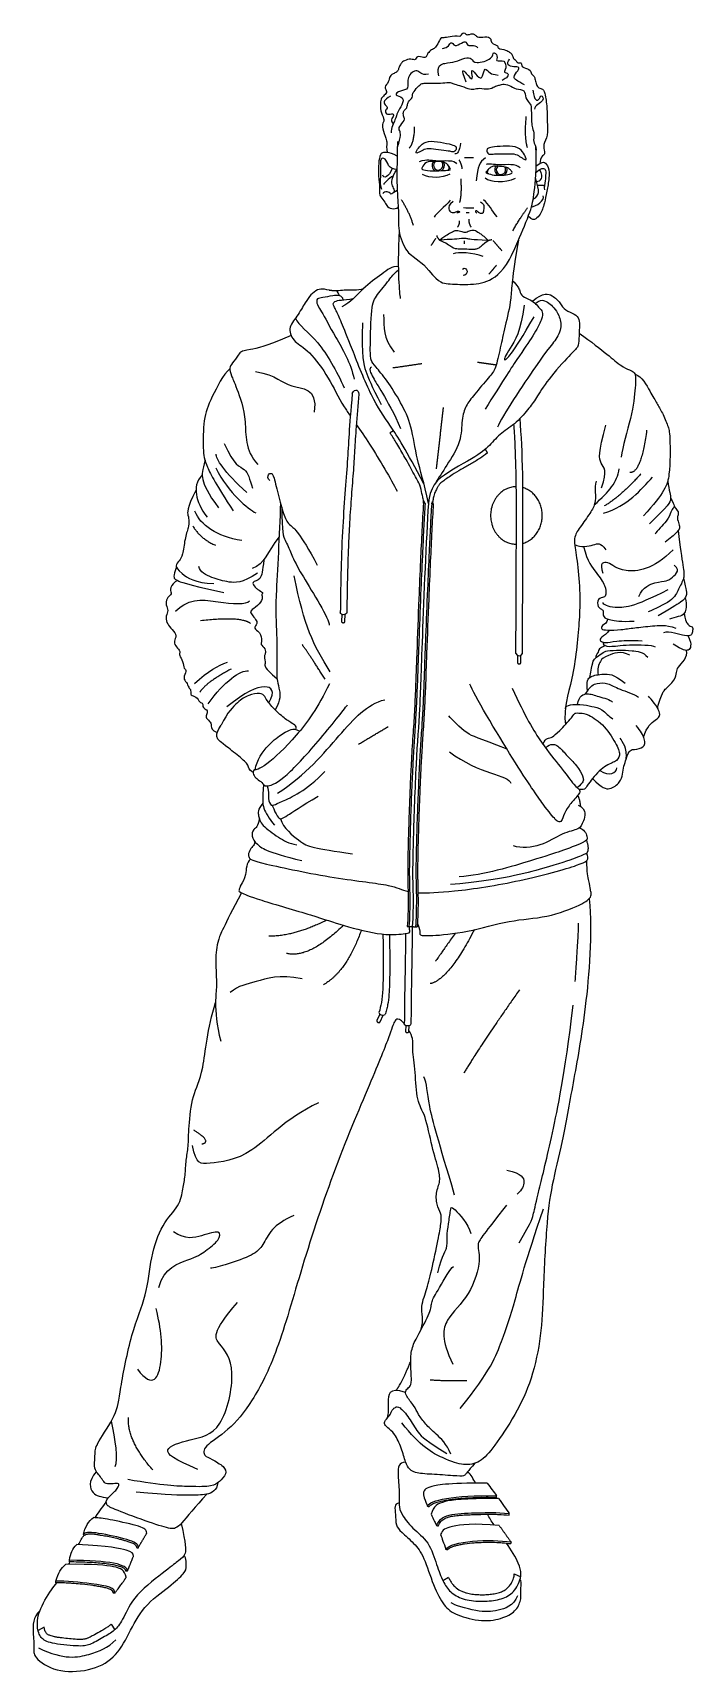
# Model space of a CAD drawing. Header units: millimetres. Extents: x -309 to 448, y -2 to 1877.
import ezdxf

# ---------------------------------------------------------------- set-up
doc = ezdxf.new("R2010")
doc.units = ezdxf.units.MM
doc.layers.add('ceco.net 162', color=7, linetype='Continuous')

msp = doc.modelspace()

# ---------------------------------------------------------------- linework, layer by layer
at = {"layer": 'ceco.net 162'}
for p, q in [((121.5, 1624.9), (139.1, 1611.2)), ((45, 1210.3), (44.8, 1202.3)), ((48.7, 1202.2), (48.9, 1210.3)), ((246.5, 1163.3), (246.4, 1155)), ((250.2, 1155), (250.4, 1163.3)), ((88.6, 752.1), (85.4, 744.8)), ((88.9, 743.2), (92.4, 751)), ((118.3, 739.1), (118.2, 732.4)), ((122.1, 732.4), (122.2, 738.7)), ((167.5, 106.3), (161, 102.5)), ((242.8, 110.4), (250.1, 107.1)), ((-295.9, 49.4), (-302.9, 45.5)), ((-219.2, 52.8), (-215, 46.4))]:
    msp.add_line(p, q, dxfattribs=at)
for centre, radius, start, end in [((155.6, 1725.2), 7.1, 140.217, 242.0516), ((155.6, 1725.2), 5.4, 122.6975, 53.6639), ((155.6, 1725.2), 7.1, 301.4059, 32.1021), ((227.5, 1720.1), 7.1, 143.9691, 242.3289), ((227.5, 1720.1), 5.4, 132.0116, 37.579), ((227.5, 1720.1), 7.1, 300.8189, 23.3822)]:
    msp.add_arc(centre, radius, start, end, dxfattribs=at)
for points, degree in [([(180.4, 1872.9), (172.1, 1873.9), (158.2, 1869.8), (159.5, 1873.2), (154.6, 1863.9), (152.1, 1859.3), (148.2, 1858.2), (143.1, 1853.3), (142.5, 1850.5), (140, 1847.7), (130.4, 1851.5), (129.9, 1844.8), (125, 1847.9), (116, 1845.1), (113.4, 1842.8), (110.9, 1838.7), (110.1, 1835.1), (108.6, 1832.5), (105.5, 1830.7), (99.5, 1828.1), (99.3, 1820.4), (92.9, 1815), (98, 1809.6), (93.4, 1805.2), (90.5, 1802.6), (89.2, 1797), (89.2, 1788.2), (93.9, 1777.6), (92.9, 1775.3), (91.6, 1772.2), (91.3, 1768.9), (96.1, 1754.3), (97.1, 1752.5), (96.1, 1745.2), (97.1, 1739.9)], 3), ([(160.6, 1859.2), (166.9, 1859.7), (170.5, 1870), (173.9, 1859.9), (182.9, 1866.2), (188.4, 1868.1), (188.8, 1860.1), (196.3, 1864.4), (201, 1859.9)], 3), ([(180.4, 1872.9), (183.2, 1876.3), (183.8, 1877), (186.7, 1877.3), (187, 1874.8), (191.8, 1875.1), (194.6, 1876.6), (198.2, 1874.9), (200.6, 1871.4), (212.5, 1873.3), (216.8, 1870), (215.3, 1865.3), (225.7, 1862.3), (222.3, 1859.1), (234.3, 1857.7), (237, 1854.7), (240.1, 1853.7), (241.9, 1846.4), (244, 1846.9), (246.7, 1841.5), (252.1, 1843.9), (249.7, 1837.6), (261.5, 1835.6), (261.9, 1829.5), (266.1, 1827.6), (266.4, 1823.3), (268.1, 1817.7), (270.5, 1813.6), (275.6, 1813.1), (276.7, 1809.7), (278.6, 1806.4), (280.8, 1785.1), (280.2, 1776.8), (281.8, 1758.3), (275.1, 1749.3), (277.9, 1740), (277.4, 1736.9), (272.5, 1735.2), (272.2, 1727.3)], 3), ([(156.3, 1828), (153.8, 1840.2), (163.9, 1842.7), (174.9, 1843.3), (187.1, 1849), (194.2, 1848.7), (196.5, 1840.5), (220, 1847.6), (217, 1856.6), (225.2, 1851), (219.8, 1843.4), (232.7, 1847.1), (233.7, 1835.8), (229.8, 1831.3), (237.2, 1831.3), (234.2, 1824.8), (230, 1823.5), (228.8, 1822.6)], 3), ([(254.6, 1817.7), (245.8, 1821.9), (239.3, 1826.3), (248.3, 1834.1), (248.4, 1838.5), (240.2, 1837.9), (232.9, 1841), (237.2, 1846.4), (237.1, 1847.2)], 3), ([(144.4, 1829.7), (135.9, 1828.1), (132.7, 1837.9), (118.1, 1826.6), (123.2, 1811.8), (111.5, 1811.2), (104, 1805.5), (116.7, 1803.7), (114.6, 1794.9), (107.9, 1784.9), (107.5, 1779.1), (101.5, 1767.8), (101.5, 1762.6)], 3), ([(187.7, 1820.4), (180.6, 1838.2), (188.2, 1830.1), (195.7, 1821), (194, 1831.6), (193.5, 1836.2), (203.1, 1824), (206.5, 1826), (208.9, 1839.4), (214.9, 1829.4), (219.2, 1829.6), (224.4, 1828.6)], 3), ([(100.8, 1804.4), (93.2, 1800.3), (92.8, 1794.8), (99.1, 1791.9), (93.7, 1787.7), (96.8, 1782.6), (104.5, 1785.4), (104.5, 1781.6), (100.3, 1775.9), (104.3, 1773.3), (103.2, 1770.4)], 3), ([(108.8, 1746.6), (113.6, 1758.6), (111.1, 1766.1), (109.8, 1768.6), (118.3, 1777.9), (116, 1780.2), (115.2, 1786.4), (117.2, 1788.7), (119.8, 1791), (120.3, 1795.4), (121.9, 1799), (126.5, 1803.1), (126, 1806), (126.8, 1809.1), (134, 1817.3), (136.8, 1819.1), (141.7, 1819.6), (150.5, 1819.4), (160.8, 1819.6), (170.5, 1820.9), (172.6, 1818.3), (179.5, 1817.3), (190.1, 1812.9), (196.5, 1811.9), (202.2, 1814.5), (214, 1811.6), (220.2, 1816), (225.1, 1816.8), (228.7, 1818.6), (237, 1817.8), (244.4, 1811.9), (255.8, 1812.4), (254.5, 1802.4), (262.4, 1794.4), (261.9, 1792.3), (262.4, 1786.7), (262.4, 1776.6), (262.7, 1774.6), (263.2, 1768.4), (266.3, 1760.7), (263.5, 1752.2), (267.6, 1747.7), (267.8, 1742.5)], 3), ([(263.9, 1811.5), (265.9, 1798.4), (271.8, 1799.6), (272.9, 1807.6), (279.2, 1799.4), (266.3, 1793.9), (265.9, 1789.6)], 3), ([(128.1, 1769.5), (128.1, 1751.5), (122.4, 1745.1)], 2), ([(257.8, 1745.5), (254.3, 1757.8), (256.5, 1781.3)], 2), ([(109, 1752.4), (107.8, 1716.7), (108.6, 1688.9), (110.9, 1668.5), (109, 1644.5), (119.6, 1626.9), (121.5, 1624.9)], 3), ([(170.4, 1749.1), (167.5, 1749.9), (158.6, 1751.8), (143.2, 1753.9), (135, 1748.3), (130.6, 1741.7), (129.9, 1739.2), (132, 1739.2), (138.3, 1742.7), (143.9, 1745.1), (156, 1742.8), (168.5, 1741.7), (171.9, 1740.2), (175.2, 1741.2), (176.2, 1743.8), (176.2, 1745.8), (176, 1746.8), (173.3, 1748.2), (170.4, 1749.1)], 3), ([(181.3, 1750.8), (180, 1740.9), (177.6, 1738), (174.6, 1738.6)], 3), ([(108.5, 1735.7), (103.9, 1738.5), (96, 1740.5), (89.7, 1739.9), (87.5, 1731.6), (86.6, 1717), (88.7, 1701.7), (88.1, 1693.4), (88.9, 1689.7), (95.2, 1682.6), (96.4, 1678), (104.3, 1674), (109.9, 1676.7), (110.2, 1678.6)], 3), ([(108.2, 1720.5), (100.1, 1721.2), (97.9, 1727.9), (93.7, 1734.6), (88.1, 1732.8), (90.6, 1716.8), (88.2, 1703.5), (90.7, 1697.9)], 3), ([(134.3, 1729.8), (142.9, 1732.5), (152.7, 1729.7), (167.6, 1731.3), (176.2, 1729.3), (176.4, 1727.1)], 3), ([(137.2, 1722.9), (138, 1724.6), (141.4, 1729.9), (150.6, 1729.7), (159.6, 1729.9), (164.4, 1728), (167.1, 1725), (170.4, 1720.3), (168.2, 1719.7), (163.6, 1719.4), (149.1, 1718.6), (137.1, 1720), (136.5, 1721.3), (137.2, 1722.9)], 3), ([(183.2, 1721.2), (182.4, 1727.1), (179.5, 1731.7)], 2), ([(195.9, 1733.7), (190.8, 1733.7), (185.6, 1733.7)], 2), ([(209.8, 1734), (202.7, 1728.3), (200.7, 1724.9), (199.2, 1707.3)], 3), ([(217.7, 1746.1), (220.7, 1746.6), (229.7, 1747.4), (245.3, 1747.5), (252.7, 1740.9), (256.2, 1733.8), (256.6, 1731.3), (254.6, 1731.5), (248.8, 1735.7), (243.5, 1738.9), (231.1, 1738.1), (218.6, 1738.5), (215.1, 1737.5), (211.9, 1738.8), (211.3, 1741.5), (211.5, 1743.6), (211.8, 1744.5), (214.7, 1745.6), (217.7, 1746.1)], 3), ([(267.8, 1724.8), (274.7, 1728.9), (277.2, 1729.6), (282.6, 1723.7), (282.8, 1711), (280.1, 1695.2), (277.2, 1681), (275.1, 1675.1), (272.8, 1669.5), (267.4, 1663), (263.4, 1662.4), (258.8, 1667)], 3), ([(102.9, 1721.6), (99.6, 1710.8), (92.1, 1710.1), (92, 1714)], 3), ([(104.1, 1713), (99, 1710.6), (93.2, 1704.2), (93.1, 1703.3)], 3), ([(104, 1693.7), (106.4, 1695.1), (104.4, 1699.8), (101.9, 1703.5), (102.5, 1711.6), (108.2, 1720.5)], 3), ([(169, 1715.2), (159.5, 1709.9), (146.5, 1710.3), (137.7, 1714.7)], 3), ([(166.6, 1719.6), (168.6, 1719.9), (167.8, 1724)], 2), ([(209.5, 1710.9), (215.6, 1705.7), (231.5, 1704.7), (244.3, 1710.4)], 3), ([(211.6, 1719), (212.7, 1720.1), (215.8, 1723.9), (220.1, 1724.5), (222.1, 1724.2), (234.3, 1723.5), (236.6, 1721.5), (238.8, 1719.6), (241.2, 1716.7), (239.4, 1715.9), (231.9, 1713.6), (219, 1713.8), (211.2, 1716.1), (209.4, 1717.3), (210.6, 1717.9), (211.6, 1719)], 3), ([(249.5, 1722.3), (244.2, 1727.4), (223.9, 1724.2), (213.5, 1727.4), (210.4, 1726.1)], 3), ([(213.4, 1715.5), (210.9, 1716.4), (213.3, 1720.9)], 2), ([(264.4, 1686.3), (272.2, 1691), (271.6, 1694.8), (267.2, 1710.4)], 3), ([(267.6, 1717.2), (273.3, 1722.2), (278.8, 1722.4), (278.8, 1716.3), (278.4, 1707.9), (276.7, 1700.2), (277.2, 1697)], 3), ([(268.2, 1706.8), (272.6, 1707), (277.7, 1710.6), (271.6, 1720.3)], 3), ([(108.6, 1696.4), (101.7, 1692.3), (101.7, 1691.7), (97.7, 1696.3), (92.5, 1693.8), (92.1, 1693)], 3), ([(180.3, 1682.6), (183, 1692), (181.7, 1709.7)], 2), ([(269.4, 1702.2), (273, 1703.2), (277.3, 1702)], 2), ([(127.2, 1656.4), (122.3, 1672.1), (113.5, 1685.7)], 2), ([(169.4, 1685.3), (163.3, 1677.3), (153.1, 1670.6), (151, 1665.8)], 3), ([(172.9, 1683.7), (167.3, 1680.4), (167.3, 1674.3), (170.4, 1670.9), (174.4, 1670.9), (177, 1672.6), (178.7, 1672.9), (181.7, 1671.9), (178.5, 1670.9), (176.9, 1670.8)], 3), ([(184.6, 1676.9), (186.6, 1676.1), (196.3, 1676.6), (196.4, 1676.6)], 3), ([(204, 1683.5), (206.7, 1681.2), (208.3, 1680.2), (207.6, 1673.4), (207, 1669.7), (203, 1669.7), (200.7, 1672.8), (198.7, 1673.6), (197.8, 1671.8), (199.7, 1670.8)], 3), ([(223.3, 1666.1), (216.4, 1673.5), (214.2, 1680.6), (207.5, 1685.7)], 3), ([(241, 1650.2), (250.2, 1666.2), (258, 1676.6)], 2), ([(262.3, 1677.4), (267.8, 1678.2), (278, 1685.1), (276, 1690.4)], 3), ([(177.8, 1654.4), (180.9, 1659.1), (179.9, 1661.8)], 2), ([(187.5, 1671.2), (189.4, 1671.3), (191.2, 1671.3)], 2), ([(190.6, 1663.6), (190.4, 1658.2), (193.3, 1654.5)], 2), ([(110.7, 1650.8), (108.5, 1599.2), (111.2, 1580), (112, 1572.5)], 3), ([(247.5, 1639.4), (239.5, 1594.9), (240.4, 1573.1), (231.7, 1539.2), (226.9, 1516.5), (221.2, 1490.7), (215.1, 1484), (195.7, 1461.1), (187.2, 1450), (182, 1434.4), (182.8, 1408.9), (164.7, 1380.2), (151.8, 1360.2), (145.5, 1350), (144.3, 1337.5)], 3), ([(152.5, 1641.4), (150, 1637.4), (147.5, 1633.5)], 2), ([(157.1, 1639.6), (153.8, 1643.4), (154.4, 1644.9)], 2), ([(157.1, 1639.6), (164.9, 1645.5), (171.9, 1648.8), (174.4, 1651), (181.6, 1649.9), (186.2, 1647.8), (191.3, 1650.3), (196.9, 1651.8), (201.9, 1647.8), (207.5, 1644.7), (212.8, 1639.2)], 3), ([(212.8, 1639.2), (192.3, 1639.7), (189.1, 1641.6), (183.3, 1641.5), (170.8, 1640), (165.1, 1640.1), (157.1, 1639.6)], 3), ([(157.1, 1639.6), (164.8, 1636.6), (171.7, 1630.2), (178.5, 1629.5), (185.2, 1629.6), (196.5, 1629), (199.4, 1629.3), (203.4, 1631), (206.8, 1634.6), (212.8, 1639.2)], 3), ([(185.2, 1638.7), (185.3, 1637), (185.5, 1635.2)], 2), ([(212.8, 1639.2), (214.8, 1639.7), (216.9, 1640.2)], 2), ([(218.4, 1638.9), (223.5, 1633), (228.6, 1627.2)], 2), ([(139.1, 1611.2), (155.5, 1591.4), (162.5, 1589.6), (186.3, 1588.2), (211.6, 1589.9), (227.7, 1601.2), (237.3, 1617.2)], 3), ([(207.2, 1620.8), (195.4, 1625.1), (178.3, 1626.1), (172.7, 1623.7)], 3), ([(109.9, 1609), (102.8, 1610), (92, 1600.9), (69.1, 1585), (54.9, 1567.7), (45.2, 1562.9)], 3), ([(144.3, 1337.5), (139.2, 1362.6), (130.6, 1388.1), (125.5, 1427.3), (113.3, 1452.8), (96.4, 1479.9), (83.1, 1495.2), (78, 1501.5), (77.6, 1512.5), (78.6, 1565.8), (84.1, 1575.2), (101.2, 1595.5), (104, 1600.5), (109.9, 1605.4)], 3), ([(183.3, 1606.1), (186, 1609.2), (190.9, 1603.4), (187, 1599), (184.3, 1599)], 3), ([(213.7, 1600.4), (218.1, 1605.6), (222.4, 1610.8)], 2), ([(30.6, 1582.2), (39.4, 1581), (49.1, 1583.6), (62.7, 1581.7), (70.3, 1584.2)], 3), ([(263.5, 1569.4), (276.3, 1580.2), (287.5, 1576.2), (295.2, 1567.6), (300.9, 1558.5), (312.3, 1555.3), (317.6, 1548.7), (317.3, 1540.5), (316.9, 1525.7), (316.1, 1516.3), (308.8, 1510.7), (279.9, 1478.2), (267.4, 1457.4), (259.5, 1446.1), (243, 1427.6), (225.8, 1417.6), (213.1, 1401.8), (196.4, 1389.5), (156.9, 1368.2), (152.3, 1361)], 3), ([(240.5, 1593.2), (246.7, 1587.4), (249.3, 1580.5), (251.1, 1575.1), (261.9, 1570.9), (267.3, 1566.6), (271.9, 1561.2), (275.3, 1557.8), (275.3, 1549.8), (265.2, 1530.5), (247.7, 1506.1), (228, 1475.6), (209.5, 1445.7)], 3), ([(46.6, 1571.1), (46, 1576.6), (33.8, 1575.9), (22.8, 1573.4), (16.4, 1572.9), (15.9, 1567.3), (19.8, 1561.6), (36.4, 1530.7), (55.3, 1499), (59.2, 1480.2)], 3), ([(139.2, 1360.2), (118.6, 1399.2), (99.4, 1429.4), (80.2, 1455.7), (54.7, 1520), (44.2, 1547), (38.1, 1560), (36.5, 1562.6), (33.4, 1570.2), (47, 1571.1), (58.3, 1572.4)], 3), ([(266.6, 1567), (272.4, 1570.5), (275.8, 1571.2), (282.4, 1567.4), (288.1, 1562.4), (293.9, 1554.3), (298.3, 1538.4), (287.9, 1521.3), (277.2, 1510.5), (228.8, 1437.5), (223.4, 1424.9)], 3), ([(253.9, 1565), (250.6, 1535.4), (235.6, 1512), (227.7, 1498), (239.3, 1506.4), (265.4, 1551.4)], 3), ([(-7.9, 1550.1), (-4.3, 1541.4), (17.7, 1527.7), (38.9, 1490), (47.9, 1470)], 3), ([(68.8, 1544.5), (67.9, 1504.9), (71.7, 1489.5), (79, 1473), (90.2, 1451.1)], 3), ([(93, 1554.2), (94, 1539.2), (91.8, 1527.8), (105.1, 1510.9)], 3), ([(-83.3, 1492.1), (-90.5, 1485.3), (-105.8, 1456.7), (-113.7, 1435.1), (-114.1, 1397.3), (-111.5, 1383), (-98.7, 1358.6), (-79.4, 1329.2)], 3), ([(-53.7, 1488.9), (-29, 1484.5), (-18.4, 1467.1), (17.5, 1471), (13.6, 1442.4)], 3), ([(79.3, 1493.8), (75.2, 1492.9), (81.2, 1481.1), (88.9, 1468.9), (105.4, 1440.6), (112.4, 1423.4)], 3), ([(136.8, 1497.7), (120.3, 1495.3), (103.7, 1492.9)], 2), ([(200.6, 1499.6), (211.3, 1498.1), (222, 1496.6)], 2), ([(380.7, 1486.4), (389.1, 1483), (399.4, 1463.6), (406.3, 1452.2), (412.2, 1442.4), (419.3, 1425.2), (421.2, 1419), (421.8, 1366.5), (415, 1350), (390.8, 1323.4)], 3), ([(57.1, 1463.6), (58.7, 1468), (63.1, 1467.6), (64.4, 1466.1), (64.7, 1462.9)], 3), ([(57.1, 1463.6), (53.3, 1423.5), (52.5, 1390), (45, 1309.7), (43.6, 1238.2), (43.4, 1212.6)], 3), ([(161.2, 1447.5), (157.3, 1412.3), (153.3, 1377.2)], 2), ([(104.6, 1420.9), (102.5, 1419.7), (100.4, 1418.6)], 2), ([(342.5, 1355.6), (350.2, 1375.4), (340, 1382.2), (338.9, 1395.8), (347.7, 1427.4)], 3), ([(394.4, 1421.6), (387.9, 1371.7), (375, 1373.1)], 2), ([(-63.6, 1350.1), (-89.9, 1373.2), (-99.4, 1389.7), (-98.9, 1394.1)], 3), ([(-89.6, 1406.2), (-78.6, 1380.7), (-63.9, 1379.9), (-60.5, 1365.8), (-57.2, 1355.2)], 3), ([(209.4, 1399.7), (210.7, 1397.6), (211.9, 1395.6)], 2), ([(-111.6, 1387.1), (-114.5, 1375.4), (-116.5, 1367.6), (-108.8, 1349.4), (-96.2, 1332.6)], 3), ([(-99.2, 1378.5), (-84.4, 1348.8), (-62.4, 1331.2), (-53.3, 1326.8)], 3), ([(-37.4, 1363.9), (-40, 1366), (-39.5, 1372.1), (-35.1, 1372.1), (-33.3, 1370.6), (-26.9, 1344.6), (-20.7, 1321.9), (-15.5, 1312.4), (-3.4, 1305.3), (17, 1266.8)], 3), ([(334.4, 1336), (351.9, 1351.6), (360.4, 1361.6), (363.1, 1377.4)], 3), ([(-114.7, 1370.4), (-121.7, 1362.5), (-123.7, 1348.8), (-116.8, 1331.6), (-109.1, 1321.8)], 3), ([(336.7, 1363.2), (334.7, 1359.2), (335.9, 1350.6), (335.9, 1336.9), (329.2, 1325.5), (315.9, 1307.4), (310, 1297.2), (314.3, 1277.6), (317.8, 1243.1), (318.3, 1207.7), (310.2, 1131.4), (298.8, 1103.5), (301.4, 1084.2)], 3), ([(344.9, 1326.5), (372.9, 1334.5), (387.9, 1353.6), (401.2, 1367.9)], 3), ([(387.9, 1371.7), (364, 1345), (345.9, 1334.8)], 2), ([(418.5, 1363.2), (420.2, 1351.9), (424, 1342.1), (419.3, 1335.4), (397.6, 1314.4)], 3), ([(-121.9, 1353.1), (-133, 1331.2), (-130.7, 1323.4), (-129.9, 1317.1), (-130.3, 1311.2), (-135, 1297.1), (-136.9, 1277.5), (-141.3, 1272), (-146, 1266.5), (-141.7, 1259.4), (-122.8, 1246.1), (-101.6, 1245.7)], 3), ([(-25.1, 1338.3), (-26.1, 1301.2), (-32.1, 1217.4), (-28.7, 1184.5), (-29.8, 1140.3), (-29.1, 1134.6), (-26, 1123.5), (-24.7, 1113.3), (-31.2, 1101)], 3), ([(144.3, 1337.5), (141.7, 1296.7), (136.4, 1163.6), (134.6, 1100.9), (130.1, 1046.2), (126.4, 944.3), (126, 902.8), (127.3, 877.4), (125.9, 852.5)], 3), ([(138.7, 1337.8), (138.6, 1339.6), (138.6, 1341.5)], 2), ([(140.5, 1337.7), (139.6, 1339.6), (138.6, 1341.5)], 2), ([(148.1, 1337.2), (148.7, 1338.5), (149.3, 1339.9)], 2), ([(149.9, 1337.1), (149.6, 1338.5), (149.3, 1339.9)], 2), ([(421.9, 1343.6), (427, 1334.2), (425.1, 1333), (421.8, 1328.4), (419.9, 1319.2), (406.1, 1306.1), (404, 1302.5)], 3), ([(-69.5, 1295), (-98.1, 1299.6), (-117.2, 1313), (-123.1, 1328.7)], 3), ([(-23.7, 1333.3), (-23.5, 1303.5), (-20.6, 1296.5), (-12.1, 1279.9), (-7.9, 1266.3), (30.8, 1205.4), (30.8, 1198)], 3), ([(425.8, 1334.2), (432.8, 1326.7), (428.2, 1323.2), (431.2, 1315.1), (432.4, 1310.3), (431.4, 1306.3), (420.7, 1296.9), (415.7, 1293.4)], 3), ([(-125.7, 1312), (-116.9, 1297), (-99.4, 1289.6)], 2), ([(-26.7, 1299.5), (-41.2, 1281), (-42, 1268.5), (-57.7, 1263)], 3), ([(430.5, 1306.5), (432.8, 1287.3), (436.5, 1262.7), (438.1, 1252.2), (430.5, 1239.2), (425.4, 1226.2), (403.5, 1216.6), (396.2, 1213.4)], 3), ([(311.9, 1290.7), (318.9, 1286.7), (336.4, 1290.1), (341.1, 1293.4), (347.8, 1284.6)], 3), ([(322.1, 1288.2), (326.6, 1270.7), (337.7, 1257.4), (347.8, 1242.9), (348, 1232.4), (346, 1229.8), (338.2, 1229), (337.7, 1218.2), (344.9, 1215.9), (344.2, 1213.1), (344.7, 1206.9), (350.8, 1204.6), (364.8, 1201.7), (380.2, 1202.8)], 3), ([(424.6, 1284.6), (402.3, 1261.4), (363.3, 1256.9), (350.5, 1273.1), (339.8, 1269.5), (344.1, 1257.7)], 3), ([(-144.5, 1266.1), (-144.2, 1264.7), (-147.5, 1257.1), (-147.3, 1250.9), (-144.2, 1250.1), (-136.2, 1245.7), (-90, 1235.5)], 3), ([(-51.3, 1257.6), (-69.5, 1246.1), (-84.5, 1246.9), (-103.4, 1251.9), (-117.4, 1259), (-118.7, 1265.5)], 3), ([(-44.3, 1272.7), (-45.6, 1260.4), (-46.9, 1248.9), (-59.6, 1248.3), (-53.2, 1240.6), (-52.3, 1239.7), (-43.7, 1234.6), (-47.8, 1234.3), (-44.7, 1228.6), (-50.7, 1220), (-61.2, 1214.3), (-57.7, 1210.4), (-53.6, 1204.4), (-50.7, 1200.3), (-57.1, 1193.9), (-48.3, 1191), (-45.8, 1178.3), (-48.7, 1176.8), (-42, 1170.8), (-42.2, 1164.9), (-44.3, 1163.3), (-41.8, 1153.4), (-44.3, 1149.7), (-29.3, 1136.9)], 3), ([(385.3, 1230.8), (390.9, 1242.7), (405.1, 1247.5), (418.7, 1249), (421.2, 1250.8), (430.2, 1258.1), (430.4, 1263.2), (426, 1266.7)], 3), ([(-143.3, 1249.4), (-146.7, 1247.3), (-152.7, 1240.6), (-150.1, 1234.4), (-150.1, 1233.6), (-156, 1228.7), (-156.8, 1221), (-152.9, 1215.1), (-156.8, 1208.7), (-155.7, 1200.9), (-151.4, 1195), (-143.6, 1187.5), (-146.5, 1180.9), (-147.2, 1176.2), (-141.1, 1170), (-140, 1166.9), (-141.6, 1164.1), (-136.6, 1156.6), (-135.9, 1147.6), (-132, 1146.6), (-137.4, 1136.8), (-132.4, 1132.8), (-130.5, 1126.4), (-127.2, 1123.9), (-129, 1116.8), (-121.5, 1117), (-117.6, 1108.6), (-113.6, 1109.3), (-114.7, 1102.6), (-108.6, 1101.6), (-109.4, 1096.3), (-111.2, 1091.6), (-104.3, 1086.4), (-104.9, 1083), (-103.9, 1077.8), (-97.7, 1074.9)], 3), ([(31.9, 1144.7), (12.1, 1176), (2.3, 1195.8), (-9.5, 1254.6)], 3), ([(436.6, 1251.8), (440.2, 1238), (440.6, 1231.3), (436.1, 1225.6), (421.2, 1216.7), (407.5, 1208.7)], 3), ([(-145.5, 1214), (-128.1, 1230.5), (-96.9, 1223.5), (-63.9, 1221.3), (-60.7, 1226.1)], 3), ([(418.5, 1238.5), (378.9, 1217.9), (355.1, 1217.3), (344.7, 1221.2), (344.4, 1224.2)], 3), ([(438.7, 1229.4), (440.9, 1220.5), (438.3, 1209.7), (431.4, 1208.1), (423.4, 1206.2), (420.5, 1204.9)], 3), ([(-59.5, 1200.1), (-70.7, 1208.4), (-116.8, 1203)], 2), ([(50.9, 1212.5), (50.9, 1210.6), (46.2, 1209.4), (44, 1210.6), (43.4, 1212.6)], 3), ([(349.9, 1205.2), (348.9, 1200.4), (342.3, 1197.5), (342.1, 1193.3), (347.7, 1192.1), (365.7, 1192.8), (379.4, 1195.1), (400.9, 1197.1), (415.7, 1198.8), (427.9, 1194.8)], 3), ([(437.4, 1211.5), (438.8, 1204.3), (440, 1201.1), (442.7, 1197.2), (448.4, 1196), (446.4, 1190.3), (446.5, 1185.9), (438.6, 1185.7), (426.8, 1189.1), (416.5, 1190.6), (413.8, 1189.4)], 3), ([(351.5, 1192.4), (349, 1188), (341.1, 1184.3), (340.4, 1179.7), (347.2, 1177.4), (357.1, 1179.9), (376.2, 1181.1), (389.4, 1180.1)], 3), ([(441.8, 1185.9), (444.9, 1179.7), (445.1, 1173.6), (443.4, 1168.4), (435.9, 1169.1), (424.8, 1176.3)], 3), ([(25.9, 1136), (8.4, 1164.1), (-0.4, 1176)], 2), ([(244.6, 1165.7), (245.8, 1161.9), (251.4, 1162), (252.1, 1165.7)], 3), ([(329.4, 1138.2), (332.4, 1155.7), (333.9, 1159.9), (344.3, 1166.2), (347.4, 1169.1), (364.3, 1169.3), (376, 1169.3), (390.6, 1167.4), (395.6, 1161.4)], 3), ([(347.2, 1174.6), (339.1, 1171.9), (340.3, 1167.1), (335.4, 1162.9), (336.1, 1160.7)], 3), ([(375.1, 1163.7), (365, 1169.3), (346.9, 1162), (341.5, 1159), (337.4, 1147.3), (339, 1141.3)], 3), ([(345.2, 1178.4), (343.2, 1175.4), (351.3, 1172.4), (370.1, 1176.3), (401, 1175.4), (404.1, 1173.3)], 3), ([(407.6, 1101.6), (406.1, 1104.3), (413.3, 1120.8), (413.3, 1122.7), (427.9, 1135.5), (428.6, 1144.7), (429.5, 1149.1), (438.4, 1158), (441.2, 1165.7), (440.2, 1169.2)], 3), ([(-123.5, 1131.1), (-107.5, 1145.9), (-96.8, 1151.9), (-86, 1155.5)], 3), ([(-81.6, 1147.8), (-111, 1132.1), (-117.5, 1121.3)], 2), ([(-108.1, 1107.9), (-88.9, 1134.2), (-71.6, 1146.3), (-61.6, 1145.9)], 3), ([(31, 1131), (17.7, 1103.4), (-6.8, 1069.1), (-45, 1033.8), (-53.5, 1031.6), (-55.3, 1032.2)], 3), ([(240.5, 1125.9), (254.6, 1093.8), (275.8, 1059.3), (295.8, 1036.1), (313, 1012), (317.7, 1010.2), (317.9, 1005.3), (315.9, 1004.3), (313.3, 999.6), (302.2, 988.3), (298.1, 975.7), (295.3, 971.8), (291.2, 973.1), (278.5, 988.6), (249.5, 1030), (195.7, 1119.4), (192, 1130.5)], 3), ([(324.5, 1119.2), (330.1, 1128.8), (337, 1132), (350.6, 1132.2), (361.2, 1124.7), (379.6, 1119.5), (385, 1115.5)], 3), ([(326.6, 1122.5), (325.1, 1134.1), (328.7, 1140.1), (344.9, 1142.2), (356.2, 1142.4), (369.8, 1131.6)], 3), ([(-7.5, 1078.5), (-6.5, 1080.8), (-8.2, 1083.8), (-14.6, 1086.8), (-27.3, 1096.5), (-40.2, 1110.5), (-42.9, 1116.6), (-47.7, 1120.9), (-62.1, 1118.2), (-73.2, 1111.1), (-85.7, 1098.4), (-93.2, 1083.5)], 3), ([(-38.4, 1109.1), (-30.8, 1122.6), (-39, 1132.5), (-65.5, 1121.7), (-86.6, 1104.4)], 3), ([(-28.6, 1005.4), (4.6, 1027), (44.3, 1074.9), (74.1, 1107.6), (94.4, 1112.6)], 3), ([(315, 1107.2), (317.2, 1117.2), (326.4, 1121.1), (338.1, 1116.3), (352.7, 1112.8), (355.4, 1109.9)], 3), ([(390.9, 1069.7), (394.6, 1082.1), (405.4, 1090.3), (413.6, 1095.7), (399.6, 1113.5), (396.5, 1116.7)], 3), ([(-55.3, 1032.2), (-58.5, 1029), (-51.4, 1020.2), (-46.5, 1018.8), (-42.3, 1010.7), (-20.9, 1021.3), (20, 1066.1), (50.1, 1104.7), (51.7, 1106.7)], 3), ([(234.5, 1055.8), (200.1, 1069.8), (190.9, 1069.8), (171, 1090.2), (167.6, 1094.1)], 3), ([(275.6, 1061.5), (277.3, 1066), (280.5, 1068.7), (286.2, 1069.2), (292.8, 1075.1), (311.3, 1094.5), (311.1, 1097.7), (318.4, 1097.2), (326.1, 1097.2), (347, 1083.1), (361.2, 1059.1), (364.9, 1048.4), (358.7, 1040.9), (344.9, 1037.2), (327, 1016.2), (324.3, 1009.8), (321.6, 1009.6), (317, 1009.7)], 3), ([(301.2, 1102.4), (301.8, 1106.9), (320.8, 1108), (331.2, 1104.6), (343.2, 1103.4), (351.2, 1093.3), (355.6, 1090.6)], 3), ([(-56.6, 1029.2), (-61.8, 1032.2), (-60.2, 1037.1), (-71.7, 1046.9), (-90.4, 1061.7), (-96, 1065.8), (-98.2, 1069.3), (-98.2, 1073.4), (-97.4, 1076.5), (-93.2, 1083.5)], 3), ([(-54.3, 1032), (-52.3, 1043.6), (-38.3, 1062.8), (-21.5, 1074.7), (-12.2, 1079.2), (-8.5, 1079.4), (-3.1, 1076.5)], 3), ([(64.4, 1061.6), (81.4, 1071.8), (98.3, 1081.9)], 2), ([(370.9, 1044.6), (374.1, 1055.4), (379.9, 1055.4), (392, 1057.3), (393.2, 1066.9), (387.5, 1076.7), (382.4, 1083.1)], 3), ([(168.6, 1052.9), (201.5, 1027.2), (236.9, 1026.2), (238.8, 1017)], 3), ([(278.7, 1057.1), (281.4, 1060.6), (286.9, 1062), (290.8, 1060.7), (294.3, 1058.5), (304.8, 1046.8), (317.7, 1033.5), (322.2, 1021.9), (322.4, 1017.9), (314.8, 1011.7)], 3), ([(332.2, 1022.1), (343.3, 1011.3), (352.1, 1008.3), (364.8, 1018.3), (366.7, 1027), (368.1, 1036.6), (371.4, 1044.7), (371.2, 1050.9), (370.4, 1058), (365.2, 1067.4), (363.9, 1068.6)], 3), ([(340.9, 1031.5), (351.8, 1024.3), (359.7, 1028.7), (360.3, 1034.4)], 3), ([(-44.5, 1015.4), (-45.8, 998.2), (-46.3, 989), (-38.3, 976.7), (-32.1, 968.6)], 3), ([(-40.3, 1013.8), (-38.1, 1005.9), (-39.8, 999), (-35.8, 989.9), (-31.1, 992.7), (4.6, 1008.3), (25.7, 1030.4)], 3), ([(-34.5, 991.5), (-30, 979.9), (-25, 973.1), (-20.7, 978.4), (18.1, 1002.2)], 3), ([(318.9, 990.1), (316.9, 1004.8), (314.4, 1001.7)], 2), ([(-45.4, 994.1), (-51.5, 986.5), (-50.4, 979.6), (-47.9, 969.4), (-26.9, 954.2), (-15.6, 947.9), (-6.4, 946.3)], 3), ([(316, 991.9), (326.6, 986.2), (321.1, 971.5), (318.2, 963.7), (298.4, 960.8), (273.6, 943.6), (251.3, 942.1), (241.7, 945)], 3), ([(-49.4, 976.2), (-50.6, 967.1), (-56.7, 964.6), (-58.8, 955.9), (-53.6, 947.9), (-42.1, 938.3), (-0.6, 928.1)], 3), ([(-25.2, 976.1), (-21.8, 965.2), (-0.8, 948.7), (8.2, 943.2), (36.1, 939.3), (57.3, 935.8)], 3), ([(317.3, 965.7), (322.3, 964.4), (327.9, 954.3), (325.2, 949.9), (293.8, 937.9), (275.2, 932.3), (207.3, 911.2), (179.5, 909.7)], 3), ([(325, 935.8), (330, 940.2), (325.4, 951.7)], 2), ([(-69.9, 891.4), (-90.9, 850.6), (-97.6, 837.3), (-100.1, 814.7), (-97.6, 781.6), (-100.5, 770.5), (-98.4, 740.1), (-93.6, 721)], 3), ([(328.5, 884.5), (332.4, 844.1), (324.6, 750.8), (309.7, 671.9), (297.7, 603.1), (285.2, 556.4), (279.3, 510.7), (275.6, 430.2), (274.1, 384.4), (263.4, 333), (244.2, 292.8), (219, 254.5), (203.5, 237.6), (185.1, 234.2), (164.2, 240.9), (134.7, 256.5), (113.9, 283.6)], 3), ([(27.9, 859.9), (-10.5, 840.9), (-38.6, 841.5)], 2), ([(46.8, 854), (7.4, 815.2), (-18.3, 821.8)], 2), ([(67.4, 848.4), (51.1, 801.4), (24.2, 785.9)], 2), ([(120.2, 852.8), (121.2, 852.8), (122.1, 852.7)], 2), ([(122.1, 852.7), (125.9, 852.5), (129.6, 852.3)], 2), ([(125.9, 852.5), (125.5, 820.6), (124.5, 773.3), (124.5, 755.2), (124.3, 741.3)], 3), ([(129.6, 852.3), (130.6, 852.2), (131.5, 852.2)], 2), ([(197, 849), (167.4, 791.3), (146.4, 787.1)], 2), ([(312.6, 789.5), (316.5, 846.7), (316.5, 856.4)], 2), ([(92.2, 843.9), (93.1, 781.8), (92.3, 768.9), (87.7, 754)], 3), ([(174.9, 844.8), (154.4, 815.2), (152.5, 813)], 2), ([(-0.3, 792.5), (-26.7, 798.4), (-56, 787.1), (-72.7, 785.3), (-82.9, 776.9)], 3), ([(248.7, 780.2), (200.4, 710.9), (184.9, 684.5)], 2), ([(-109.6, 201.9), (-122.7, 187.5), (-141.7, 163.3), (-149, 161), (-171.9, 168.3), (-217.6, 185), (-225.5, 189.6), (-224.7, 197.3), (-212.1, 206.3), (-209.2, 214.6), (-213.8, 214), (-224.7, 213.2), (-227.4, 215.5), (-231.5, 222.1), (-235.7, 226.5), (-238.8, 232.2), (-237.4, 250.3), (-237, 258.2), (-211.7, 294.3), (-209.9, 315.9), (-196.1, 389.4), (-177.7, 429.5), (-174.1, 473.8), (-161, 512.7), (-140, 532.4), (-137, 552.7), (-134.1, 566.5), (-133.5, 585.6), (-130.5, 599.4), (-130.5, 620.9), (-126.3, 661), (-113.1, 681.3), (-109, 735.6), (-99.5, 765.4)], 3), ([(87.7, 754), (87.4, 751.5), (92.5, 750.1), (94.9, 751.7)], 3), ([(248.4, 489.9), (263.6, 516.3), (264.1, 521.4), (269.7, 544.3), (285.4, 609.3), (300.1, 679.9), (310.3, 762.4)], 3), ([(124.3, 741.3), (124, 738.8), (121.3, 738.4), (116.6, 739.1), (116.7, 741.5)], 3), ([(174.4, 544.8), (155.9, 606.8), (142.3, 652.6), (142.9, 673.2), (139.1, 680.2)], 3), ([(18.6, 650.6), (-21.6, 631.2), (-57.9, 586.1), (-112.6, 580.3), (-121.8, 579.8), (-125.9, 601.5)], 3), ([(-115.1, 603.4), (-103, 605.6), (-124.6, 619.3)], 2), ([(234.3, 573.4), (252.2, 569), (255.1, 559.8), (252.2, 551.1), (245.9, 545.8)], 3), ([(155.1, 455.7), (161.2, 478.3), (166.6, 482.8), (165.3, 496.4), (167.2, 511.4), (170.1, 528.5), (169.8, 534.2), (189.8, 512), (193, 500.6)], 3), ([(233.8, 533.2), (208.1, 499.8), (197.4, 488.6), (206.2, 475.1), (192.6, 428.1), (162.1, 402.9), (158.7, 379.6), (172.3, 350.8)], 3), ([(180.7, 300), (215.4, 342.8), (229.5, 379.7), (242.8, 418.9), (255.3, 468.3), (276.2, 528.9)], 3), ([(-9.7, 521.4), (-21.6, 516), (-36.6, 505.8), (-45, 486.7), (-55.1, 475.9), (-86.8, 465.2), (-101.2, 461), (-105.4, 461)], 3), ([(-164.7, 438.8), (-158.4, 462), (-125.5, 471.2), (-111.4, 480), (-94.4, 493.5), (-93, 505.1), (-114.3, 498.4), (-133.7, 493), (-147.7, 502.7)], 3), ([(169.9, 247.5), (165.3, 259.6), (151.9, 271.9), (140.9, 281.9), (132.3, 293.8), (128.6, 302.8), (117.6, 315.2), (118.1, 321.4), (123, 324.8), (125.6, 329.7), (123.5, 354.4), (125.1, 370.5), (132.6, 384.2), (147.9, 412.1), (147.1, 422.3), (154.5, 434), (170.2, 461.5), (173, 462.7)], 3), ([(-189.1, 345), (-170.7, 321.1), (-158.1, 350.9), (-161.7, 390.9), (-167.6, 414.5)], 3), ([(-119.7, 230.2), (-146.6, 241.6), (-164.6, 253.6), (-128.7, 264.9), (-91.3, 271.2), (-74.3, 348.7), (-96.4, 376.2), (-104.8, 386.3), (-74.3, 421.6)], 3), ([(107.2, 320.6), (114, 329), (124.1, 354.3)], 2), ([(118.2, 318.4), (98.3, 324.8), (98, 306.7), (98.5, 290.8), (96.6, 288.3)], 3), ([(188.4, 331.7), (164.6, 331.2), (146.2, 332.7)], 2), ([(197.7, 237.3), (188.8, 227.5), (186.7, 222.6), (180, 222.3), (154, 224.4), (130.8, 225.4), (122.1, 229.8), (118.2, 237.2), (113.8, 254.5), (105.6, 272), (97.1, 278.4), (92.5, 282.8), (96.1, 287.7), (101.2, 294.1), (101.5, 295.2), (103.3, 299.3), (106.4, 301.4), (110.5, 303.2), (122.6, 289.8), (131.6, 272.3), (141.9, 262.7), (165.6, 248.6)], 3), ([(-214.6, 233.6), (-211.1, 240.6), (-213.8, 265), (-218.9, 285.7)], 3), ([(-171.5, 229.7), (-200.9, 263), (-199.3, 289.7)], 2), ([(-236.2, 227.6), (-246, 216.7), (-241.2, 199.5), (-231.1, 199.2), (-222.7, 197.5)], 3), ([(198.4, 214.4), (195.9, 219.3), (192.9, 224), (189.6, 227.8)], 3), ([(-96.9, 214.9), (-98, 205.9), (-109.4, 200.3), (-128.8, 201), (-152.3, 200.4), (-190.4, 204.2)], 3), ([(211.7, 214.4), (163.7, 214.6), (143.4, 210.1), (138, 206.2), (138.8, 200.9)], 3), ([(211.7, 214.4), (215.6, 209.2), (219.2, 204.4), (222.5, 200)], 3), ([(-237.6, 174.9), (-234.5, 179.4), (-230.4, 185), (-224.7, 192.7)], 3), ([(110.8, 191.8), (107.9, 191.2), (105.3, 188.7), (106.8, 178.9), (106.8, 165.4), (112.5, 159.2), (128.2, 145.3), (139.2, 131.4), (149.9, 96.2), (162.3, 72.7), (175, 63.5), (206.2, 54.7), (231.4, 59.6), (246.1, 68.6), (251.1, 82.7), (249.9, 92.7), (251.1, 104), (249.3, 103.7)], 3), ([(143.4, 188.2), (145.8, 194.9), (172.5, 201), (222.5, 200)], 3), ([(143.4, 188.2), (144.3, 187.8), (145.2, 187.5)], 2), ([(224.8, 196.9), (183.8, 196.8), (159.9, 194.1), (149.9, 188.2), (147.5, 178.9)], 3), ([(205.2, 196.7), (205.1, 197.2), (204.9, 197.7), (204.8, 198.2)], 3), ([(222.4, 198.1), (222.4, 199.1), (222.5, 200)], 2), ([(224.8, 196.9), (229.4, 190.6), (233.5, 184.9), (237, 179.6)], 3), ([(-250.8, 155.9), (-249.2, 163.5), (-245, 171.5), (-239.3, 174.9)], 3), ([(153.8, 165.7), (156.8, 173.9), (168.4, 179.9), (202.9, 180.3), (221.2, 181.2), (237, 179.6)], 3), ([(219.6, 166.4), (216.6, 170.9), (214.1, 175), (212.1, 178.8)], 3), ([(236.8, 177.7), (236.9, 178.7), (237, 179.6)], 2), ([(-256.6, 144), (-254.5, 147.8), (-252.3, 151.6), (-250.2, 155.2)], 3), ([(-249.5, 154.5), (-250.2, 155.2), (-250.8, 155.9)], 2), ([(-188, 140.8), (-183.2, 149), (-178.3, 157.2)], 2), ([(155.6, 165.1), (154.7, 165.4), (153.8, 165.7)], 2), ([(225.5, 165.9), (196, 168.7), (165.8, 164.6), (160.8, 161.3), (158.3, 155.5)], 3), ([(158.3, 155.5), (159.9, 151.2), (161.9, 145.8), (164.4, 138.6)], 3), ([(164.4, 138.6), (169.3, 148.6), (216.1, 150.6), (239, 147)], 3), ([(225.5, 165.9), (232.2, 156.4), (239, 147)], 2), ([(-300.9, 68), (-308.9, 61.3), (-308.9, 41.3), (-306.8, 25.5), (-309.5, 15.6), (-283.3, -2.7), (-243.4, -1.5), (-214.7, 12.9), (-198.7, 41.5), (-183.2, 73.4), (-150.7, 96.7), (-134.3, 112.2), (-132, 117.9), (-134.5, 134), (-136.8, 129.9)], 3), ([(-266.9, 126.1), (-265.3, 134.4), (-264.3, 138.9), (-258.3, 144.1)], 3), ([(-189.9, 140.5), (-189, 140.4), (-188, 140.3)], 2), ([(166.1, 137.8), (165.2, 138.2), (164.4, 138.6)], 2), ([(239, 147), (238.9, 146.1), (238.7, 145.1)], 2), ([(-282.6, 101.9), (-279.9, 112), (-276.4, 116.7), (-271.3, 121.3)], 3), ([(-267.6, 121.4), (-267.1, 122.3), (-266.7, 123.3), (-266.3, 124.2)], 3), ([(-200.6, 113.4), (-199.6, 121.6), (-221.3, 125.5), (-266.9, 126.1)], 3), ([(-266.9, 124.2), (-266.9, 125.2), (-266.9, 126.1)], 2), ([(-200.6, 113.4), (-201.5, 113.5), (-202.5, 113.6)], 2), ([(-200.6, 113.4), (-197.1, 121.9), (-193.7, 130.4)], 2), ([(-282.5, 100), (-282.6, 100.9), (-282.6, 101.9)], 2), ([(-215.1, 88.2), (-204.4, 102.4), (-201.8, 106.6)], 2), ([(-215.1, 88.2), (-216.1, 88.4), (-217, 88.6)], 2), ([(246.5, 85.4), (241.5, 73.5), (223, 67.5), (202.6, 66.1), (173.2, 74.7), (170.5, 77.4)], 3), ([(-302.5, 25.6), (-272.7, 11.3), (-241.6, 17.9), (-223, 25.6), (-213.9, 34.8)], 3)]:
    msp.add_open_spline(points, degree=degree, dxfattribs=at)
for points, knots in [([(237.3, 1617.2), (240.5, 1623.5), (248.4, 1640.9), (262.8, 1675.5), (265.2, 1690.5), (268.6, 1720.1), (267.6, 1747.7)], [6.342038, 6.342038, 6.342038, 6.342038, 7, 8, 9, 10, 10, 10, 10]), ([(42.6, 1575.6), (40.4, 1582), (38, 1580.4), (24, 1583.7), (17.6, 1583.4), (9.3, 1576.8), (3.8, 1569), (-6, 1551.7), (-17.7, 1538.3), (-9.5, 1521.9), (6.6, 1514.4), (31.3, 1481.1), (41.9, 1457.2), (52.4, 1441.4), (54.9, 1437.8)], [0, 0, 0, 0, 1, 2, 3, 4, 5, 6, 7, 8, 9, 10, 11, 11.282643, 11.282643, 11.282643, 11.282643]), ([(-12.9, 1530), (-41.5, 1517.7), (-64.6, 1513.1), (-70.5, 1511.8), (-72.6, 1508.9), (-80.9, 1497.5), (-84.2, 1493.5), (-81.7, 1484.3), (-76.5, 1473.9), (-62.2, 1433), (-66.6, 1399.1), (-51.1, 1382.2)], [0.049483, 0.049483, 0.049483, 0.049483, 1, 2, 3, 4, 5, 6, 7, 8, 9, 9, 9, 9]), ([(317.1, 1532.8), (345.7, 1512.5), (368.3, 1490.1), (382.6, 1490.5), (381.7, 1473.1), (378.3, 1438.2), (366.6, 1402.8), (365.2, 1390.7)], [0.036104, 0.036104, 0.036104, 0.036104, 1, 2, 3, 4, 5, 5, 5, 5]), ([(64.7, 1462.9), (63.5, 1450.5), (62, 1433.3), (60.6, 1411.8), (59.8, 1398.5), (59.1, 1385.6), (57.7, 1367.1), (55.8, 1342.5), (53.7, 1313), (52.3, 1280.8), (51.4, 1247.6), (51, 1223.8), (50.9, 1212.5)], [0, 0, 0, 0, 39.632741, 54.917665, 68.520291, 81.906353, 96.110016, 127.430593, 160.484945, 190.203493, 229.960258, 265.903955, 265.903955, 265.903955, 265.903955]), ([(244.6, 1165.7), (244.8, 1204.8), (245, 1256), (245.2, 1315.9), (245.2, 1352), (244.7, 1385), (243.4, 1412.7), (242.6, 1425.2), (242.4, 1428.6)], [0, 0, 0, 0, 124.296796, 162.787542, 190.502398, 239.053752, 267.82098, 278.68624, 278.68624, 278.68624, 278.68624]), ([(252.1, 1165.7), (252.7, 1302.7), (253.2, 1374.3), (250.8, 1415.3), (249.5, 1435.2)], [0, 0, 0, 0, 1, 1.863201, 1.863201, 1.863201, 1.863201]), ([(61.7, 1428), (66.4, 1421.3), (82.4, 1398.2), (101.4, 1365.3), (108.6, 1351.8)], [11.524613, 11.524613, 11.524613, 11.524613, 12, 13, 13, 13, 13]), ([(135, 1358), (132.6, 1362.5), (128.7, 1369.9), (122.8, 1380.7), (116.3, 1392.5), (109.1, 1405), (103.2, 1414.3), (100.6, 1418.3), (100.4, 1418.6)], [0, 0, 0, 0, 15.920711, 26.941359, 38.897471, 58.728585, 72.933479, 73.98917, 73.98917, 73.98917, 73.98917]), ([(211.9, 1395.6), (209.1, 1393.3), (204.4, 1389.9), (197.9, 1385.8), (190.7, 1381.5), (181.8, 1376.5), (172.7, 1371.1), (165.8, 1366.6), (161.5, 1363.5), (158.8, 1361.3), (157.3, 1359.8), (156.6, 1358.9), (156.3, 1358.5)], [289.648291, 289.648291, 289.648291, 289.648291, 301.024436, 307.933288, 314.337646, 327.622265, 340.209089, 347.948289, 354.075917, 356.88214, 359.140484, 360.693535, 360.693535, 360.693535, 360.693535]), ([(138.6, 1341.5), (138.3, 1343.2), (137.2, 1348.1), (135.9, 1353.8), (134.9, 1357.7), (134.7, 1358.5)], [5.373333, 5.373333, 5.373333, 5.373333, 11.023104, 21.34753, 23.923751, 23.923751, 23.923751, 23.923751]), ([(156.3, 1358.5), (156.1, 1358.1), (155.6, 1357.3), (154.8, 1356.1), (153.9, 1354.6), (152.9, 1352.6), (151.4, 1349.3), (150.1, 1345), (149.5, 1341.5), (149.3, 1339.9)], [320.830494, 320.830494, 320.830494, 320.830494, 322.327469, 323.6391, 325.387571, 327.974047, 330.683015, 336.927873, 342.112938, 342.112938, 342.112938, 342.112938]), ([(138.7, 1337.8), (138, 1327.6), (136.8, 1305.6), (135.1, 1269.2), (133.1, 1222.2), (131.5, 1180.3), (130.3, 1146.1), (129.6, 1128.3), (129, 1112.5), (128.1, 1094.2), (126.8, 1075.2), (125.5, 1055.5), (124.6, 1039.4), (123.8, 1023.2), (122.8, 999.6), (122, 976.3), (121.3, 953.3), (120.8, 934.7), (120.6, 918.2), (120.7, 902.6), (121.1, 891.4), (121.2, 879.1), (120.9, 866.4), (120.5, 857.6), (120.2, 852.8)], [0, 0, 0, 0, 32.639068, 69.983884, 115.942988, 182.1755, 203.379063, 224.582625, 239.101424, 253.620224, 282.788708, 299.618234, 316.447761, 333.948641, 351.44952, 391.505413, 408.038536, 424.571659, 450.714552, 460.445371, 474.134597, 486.587823, 499.47568, 514.581588, 514.581588, 514.581588, 514.581588]), ([(140.5, 1337.7), (140, 1329.1), (139, 1310.8), (137.4, 1278.1), (135.5, 1235.9), (133.8, 1190.9), (132.3, 1150.8), (131.3, 1123.6), (130.3, 1101.4), (129, 1080.5), (127.6, 1059.4), (126.3, 1035.1), (125, 1008), (123.8, 974), (122.8, 941.7), (122.4, 917.7), (122.6, 902.1), (123, 890.6), (123.1, 878.4), (122.8, 865.7), (122.4, 857.5), (122.1, 852.7)], [0, 0, 0, 0, 27.460486, 58.165955, 104.031493, 161.811378, 201.649487, 231.394265, 248.605887, 272.173755, 298.013952, 315.961594, 349.321018, 384.302028, 424.42864, 451.802403, 460.619361, 474.105152, 488.448136, 499.34355, 514.569144, 514.569144, 514.569144, 514.569144]), ([(148.1, 1337.2), (147.5, 1328.6), (146.5, 1310.4), (144.9, 1277.8), (143.1, 1235.6), (141.3, 1190.6), (139.8, 1150.5), (138.9, 1123.2), (137.9, 1101), (136.6, 1080.1), (135.2, 1058.9), (133.8, 1034.8), (132.6, 1007.7), (131.3, 973.7), (130.3, 941.6), (130, 917.8), (130.2, 902.2), (130.5, 892.4), (130.6, 883.5), (130.5, 875.4), (130.3, 865.3), (129.9, 857.1), (129.6, 852.3)], [0, 0, 0, 0, 27.379034, 58.033328, 103.858036, 161.602567, 201.433598, 231.238245, 248.514205, 272.172054, 297.975898, 315.872182, 349.139824, 384.06218, 424.075567, 451.238319, 459.96207, 473.455554, 482.472108, 488.222387, 499.348486, 514.519013, 514.519013, 514.519013, 514.519013]), ([(149.9, 1337.1), (149.3, 1326.9), (148.1, 1305), (146.4, 1268.7), (144.4, 1221.7), (142.5, 1173.2), (141.2, 1134.7), (140.3, 1112.4), (139.4, 1094.3), (138.1, 1075.2), (136.9, 1055.4), (135.9, 1039.2), (135.1, 1022.9), (134.4, 1005.7), (133.7, 987.6), (132.9, 964.5), (132.3, 943.6), (132, 925), (131.9, 915.5), (132, 908.4), (132.1, 903.3), (132.2, 897.5), (132.4, 889.3), (132.5, 881.1), (132.4, 872.9), (132.2, 866.4), (131.9, 859.4), (131.7, 854.6), (131.5, 852.2)], [0, 0, 0, 0, 32.495123, 69.765974, 115.668396, 181.847325, 224.160005, 238.409698, 252.659392, 281.958911, 299.004586, 316.050261, 333.469924, 350.889587, 370.880187, 390.870788, 424.440168, 437.271708, 450.103247, 454.867948, 459.632648, 466.399888, 473.167128, 485.890742, 492.485774, 499.080806, 506.793679, 514.506552, 514.506552, 514.506552, 514.506552]), ([(-55.4, 951.2), (-52.9, 948.3), (-60.6, 941.3), (-62.2, 934.3), (-61.2, 931), (-56.8, 926.9), (42.1, 906.5), (103.7, 900.7), (113.5, 894.6), (121, 892.9)], [0, 0, 0, 0, 1, 2, 3, 4, 5, 6, 6.851387, 6.851387, 6.851387, 6.851387]), ([(-59.3, 929.7), (-64.5, 926.1), (-63.9, 909.7), (-71, 900.3), (-73.1, 893.2), (-72.5, 892.6), (-56.2, 884.8), (17.3, 864), (43.5, 854.3), (94.8, 841.2), (121.7, 845.1), (123.5, 845.4), (122.5, 850.7), (122.5, 852.7)], [0, 0, 0, 0, 1, 2, 3, 4, 5, 6, 7, 8, 9, 10, 10.401292, 10.401292, 10.401292, 10.401292]), ([(131.7, 855.9), (134.5, 849.7), (134.5, 845), (134.5, 842.4), (143.1, 841.6), (188.6, 845.3), (238.3, 860.7), (279.7, 862), (322.9, 878.5), (331.4, 887), (330.9, 890.9), (330.1, 894), (328.6, 903.8), (325.7, 914.5), (326, 928.3)], [0.122966, 0.122966, 0.122966, 0.122966, 1, 2, 3, 4, 5, 6, 7, 8, 9, 10, 11, 12, 12, 12, 12]), ([(132.3, 891.4), (142.6, 890.9), (174.6, 892.3), (249.8, 904), (327, 925.5), (327, 930.6), (327, 938.2), (316.2, 931.5), (283.4, 921.1), (227.8, 905.8), (169.7, 900.7)], [7.203287, 7.203287, 7.203287, 7.203287, 8, 9, 10, 11, 12, 13, 14, 15, 15, 15, 15]), ([(99.7, 844), (99.8, 837.8), (100, 826.5), (100.1, 810.9), (100, 797.8), (99.8, 786), (99.3, 774.5), (98.1, 764.7), (96.5, 757.1), (95.4, 753.5), (94.9, 751.7)], [0, 0, 0, 0, 19.599022, 36.03439, 49.722191, 61.080352, 73.552133, 86.317222, 92.475086, 98.307729, 98.307729, 98.307729, 98.307729]), ([(118.2, 844.6), (117.9, 816.8), (117.5, 795.7), (117.2, 780.7), (117, 764.3), (117, 755.3), (116.7, 741.5)], [0.085295, 0.085295, 0.085295, 0.085295, 1, 1, 1, 2, 2, 2, 2]), ([(116.7, 741.4), (114.6, 743.8), (110.1, 747.1), (105.5, 746), (102.4, 734.2), (83.1, 685.3), (36.5, 577), (-1.8, 460), (-28.8, 362.1), (-57.9, 305.8), (-84.8, 273.9), (-115, 255.8), (-112.6, 245.2), (-104.8, 242.9), (-88.7, 233.1), (-86.3, 225.2), (-95.4, 215.8), (-102.8, 210.3), (-125.6, 210.3), (-159.7, 211.5), (-200.1, 218.5)], [17.258754, 17.258754, 17.258754, 17.258754, 18, 19, 20, 21, 22, 23, 24, 25, 26, 27, 28, 29, 30, 31, 32, 33, 34, 35, 35, 35, 35]), ([(134.2, 387.2), (139.6, 397.3), (134.1, 415.6), (142.4, 434.8), (147.5, 456.4), (156.2, 496), (158.9, 512.9), (159.7, 521.9), (155, 529.8), (151.9, 545.5), (158.1, 559.6), (157, 571.8), (148.3, 598.8), (141, 638.2), (130.4, 651.3), (129.9, 686.7), (125.1, 713.8), (127.6, 721.5), (123.8, 730.3), (122.1, 733.5)], [0, 0, 0, 0, 1, 2, 3, 4, 5, 6, 7, 8, 9, 10, 11, 12, 13, 14, 15, 16, 16.631808, 16.631808, 16.631808, 16.631808]), ([(118.2, 238.7), (110.2, 238.2), (109, 226.7), (111.3, 203.6), (110.4, 188.3), (112.3, 180.4), (125.5, 162.5), (145.4, 147.7), (154.1, 119.6), (160.9, 101.2), (168.9, 89.2), (183, 81), (203.8, 78.2), (224.6, 80.2), (239.5, 86.1), (249.7, 100.6), (252.2, 117.5), (239.2, 137.8), (233.7, 145.8)], [0, 0, 0, 0, 1, 2, 3, 4, 5, 6, 7, 8, 9, 10, 11, 12, 13, 14, 15, 15.689074, 15.689074, 15.689074, 15.689074]), ([(138.8, 200.9), (139.8, 196.3), (141.4, 192.9), (143.1, 188.8), (143.4, 188.2)], [0.4214848, 0.4214848, 0.4214848, 0.4214848, 1, 1.1138835, 1.1138835, 1.1138835, 1.1138835]), ([(145.2, 187.5), (145.3, 187.8), (145.7, 188.3), (146.4, 189.1), (147.8, 190), (150.5, 191.3), (154.9, 192.9), (160.6, 194.3), (166.9, 195.4), (173.2, 196.3), (179.9, 197), (190, 197.7), (204.2, 198.3), (216.1, 198.2), (222.4, 198.1)], [0, 0, 0, 0, 1.007216, 1.840506, 3.474157, 6.406594, 11.209972, 18.370475, 25.08011, 31.576523, 38.603951, 46.312198, 63.77434, 83.967001, 83.967001, 83.967001, 83.967001]), ([(-178.3, 157.2), (-178.7, 160.8), (-182.1, 164.5), (-220.9, 172.9), (-233.9, 174.7), (-238.4, 174.9), (-239.3, 174.9)], [0, 0, 0, 0, 1, 2, 3, 3.368109, 3.368109, 3.368109, 3.368109]), ([(147.5, 178.9), (148.7, 176.2), (150.7, 171.8), (152.9, 167.5), (153.8, 165.7)], [1.5944111, 1.5944111, 1.5944111, 1.5944111, 2, 2.2159455, 2.2159455, 2.2159455, 2.2159455]), ([(155.6, 165.1), (155.9, 166.1), (156.8, 168), (158.5, 170.5), (160.7, 172.6), (163.2, 174.1), (166.2, 175.4), (170.2, 176.4), (174.4, 177.1), (179, 177.6), (184.4, 178), (190.1, 178.3), (196.3, 178.4), (201.7, 178.6), (208.6, 178.8), (214.4, 178.9), (220.3, 178.8), (226.9, 178.6), (232.8, 178.1), (236.8, 177.7)], [0, 0, 0, 0, 3.473881, 6.696432, 9.716137, 12.772824, 16.086315, 19.994121, 25.916899, 29.740267, 34.594431, 43.040638, 48.117683, 54.253314, 60.132642, 70.169313, 72.678581, 78.691874, 91.420099, 91.420099, 91.420099, 91.420099]), ([(-138.9, 168.2), (-133.5, 144.5), (-132.9, 131.8), (-141.8, 126), (-151.9, 117.5), (-193.9, 85.7), (-205.2, 58.3), (-213.8, 46.2), (-225.6, 38.9), (-243.4, 29.1), (-252, 26.8), (-287.6, 30.3), (-299.3, 35.4), (-304.4, 46.9), (-303.5, 66.6), (-290.6, 88.3), (-283.3, 97.6), (-281.3, 100.1)], [0, 0, 0, 0, 1, 2, 3, 4, 5, 6, 7, 8, 9, 10, 11, 12, 13, 14, 14.383662, 14.383662, 14.383662, 14.383662]), ([(-188, 140.3), (-187.6, 144.9), (-197, 149.5), (-232.5, 157.4), (-248, 158.6), (-250.8, 155.9)], [0, 0, 0, 0, 1, 2, 2.732696, 2.732696, 2.732696, 2.732696]), ([(-189.9, 140.5), (-189.9, 140.8), (-189.9, 141.2), (-190, 141.9), (-190.4, 142.6), (-191.2, 143.5), (-192.4, 144.4), (-194.2, 145.3), (-196.9, 146.5), (-200.4, 147.6), (-204.8, 148.9), (-210, 150.2), (-216.2, 151.7), (-223.2, 153.2), (-229.2, 154.3), (-234.7, 155.2), (-239.1, 155.8), (-242.6, 156), (-244.7, 156), (-245.9, 155.9), (-247, 155.7), (-248.1, 155.4), (-248.8, 155.1), (-249.4, 154.7), (-249.5, 154.5)], [0, 0, 0, 0, 0.962068, 1.389939, 2.165862, 3.639318, 5.221474, 7.000175, 9.806926, 14.633865, 18.871846, 24.216956, 31.650937, 39.320955, 46.80594, 51.085005, 56.912643, 61.012261, 62.178476, 63.537193, 65.057225, 65.785987, 66.889772, 67.741079, 67.741079, 67.741079, 67.741079]), ([(-193.7, 130.4), (-193.5, 134.3), (-196.5, 136.9), (-221, 142.2), (-258.3, 144.1)], [0, 0, 0, 0, 1, 1.969426, 1.969426, 1.969426, 1.969426]), ([(166.1, 137.8), (166.2, 138), (166.5, 138.5), (167.2, 139.1), (168.2, 139.9), (169.4, 140.6), (170.9, 141.3), (173.1, 142.1), (176.4, 143.1), (180.9, 144.1), (187.8, 145.3), (195.2, 146.1), (203.6, 146.6), (212.2, 146.8), (220.9, 146.7), (230.2, 146.2), (235.5, 145.6), (238.7, 145.1)], [0, 0, 0, 0, 0.797856, 1.773317, 2.974777, 4.975363, 6.243892, 8.224191, 12.358763, 17.265181, 22.696759, 34.576387, 40.903917, 49.539352, 62.130886, 68.50143, 79.00632, 79.00632, 79.00632, 79.00632]), ([(-201.8, 106.6), (-204.1, 114.8), (-211.1, 118.9), (-238.4, 121.8), (-271.3, 121.3)], [0, 0, 0, 0, 1, 1.974598, 1.974598, 1.974598, 1.974598]), ([(-202.5, 113.6), (-202.4, 114), (-202.5, 114.7), (-203.3, 115.9), (-204.8, 117), (-207.4, 118.3), (-211.4, 119.6), (-216.8, 120.8), (-223.1, 121.8), (-233.2, 122.9), (-247.8, 123.8), (-260.1, 124.1), (-266.9, 124.2)], [0, 0, 0, 0, 1.137645, 2.207835, 4.314201, 7.256466, 11.387112, 17.587658, 24.791447, 31.929921, 49.776984, 71.226973, 71.226973, 71.226973, 71.226973]), ([(-215.1, 88.2), (-214, 94.3), (-229.2, 98.2), (-271.2, 102.5), (-282.6, 101.9)], [0, 0, 0, 0, 1, 1.660063, 1.660063, 1.660063, 1.660063]), ([(-217, 88.6), (-216.9, 88.9), (-216.9, 89.5), (-217.1, 90.2), (-217.5, 90.7), (-218.3, 91.6), (-219.8, 92.5), (-222.4, 93.5), (-225.6, 94.5), (-229.7, 95.3), (-234.5, 96.2), (-242.2, 97.3), (-251.3, 98.4), (-260.3, 99.3), (-267.6, 99.8), (-274.6, 100.1), (-279.8, 100.1), (-282.5, 100)], [0, 0, 0, 0, 1.181367, 1.794251, 2.378909, 3.091237, 5.44314, 8.234897, 11.789675, 16.228314, 21.411901, 27.334722, 40.945261, 50.540589, 56.055358, 64.242716, 72.783934, 72.783934, 72.783934, 72.783934]), ([(167.5, 106.3), (167.7, 105.9), (168.6, 104.1), (170.2, 101.2), (172.8, 97.4), (176.8, 93.6), (181.6, 90.8), (185.7, 89.3), (189.6, 88.2), (194.3, 87.2), (200.6, 86.6), (207, 86.5), (213.4, 86.8), (218.6, 87.5), (222.7, 88.4), (226.4, 89.3), (229.6, 90.6), (232.8, 92.4), (235.2, 94.4), (237.9, 97.3), (239.9, 100.5), (241.4, 103.8), (242.4, 106.6), (242.7, 108.7), (242.8, 110), (242.8, 110.4)], [148.383467, 148.383467, 148.383467, 148.383467, 149.770798, 154.694463, 159.099031, 164.352375, 172.073819, 176.619071, 178.403576, 184.949604, 191.586345, 198.551217, 205.337907, 211.847239, 215.316808, 218.786377, 223.905196, 226.204239, 230.612486, 233.715246, 238.678419, 242.580446, 245.408197, 248.009416, 249.332181, 249.332181, 249.332181, 249.332181]), ([(-219.2, 52.8), (-220, 52), (-222, 50.3), (-224.9, 48.4), (-227.7, 46.6), (-232, 44.1), (-237.2, 41.1), (-242.3, 38.5), (-244.9, 37.2), (-246.4, 36.6), (-247.7, 36.1), (-249.3, 35.7), (-251.1, 35.4), (-253.5, 35.3), (-256.7, 35.3), (-262, 35.6), (-268.9, 36.2), (-276, 37), (-281.3, 37.8), (-284.8, 38.5), (-287.6, 39.2), (-289.7, 39.9), (-291.2, 40.6), (-292.3, 41.3), (-293.3, 42.2), (-294.3, 43.6), (-295.4, 46), (-295.8, 48.1), (-295.9, 49.3), (-295.9, 49.4)], [155.009799, 155.009799, 155.009799, 155.009799, 158.613461, 163.337709, 165.977155, 169.238983, 179.185624, 185.134208, 187.308546, 188.40115, 190.219253, 191.811476, 193.63765, 196.088848, 199.421539, 203.662853, 213.111714, 221.572909, 226.232059, 230.098352, 233.134244, 235.412006, 237.06165, 238.299448, 239.405506, 241.317926, 243.997499, 247.756111, 247.956967, 247.956967, 247.956967, 247.956967])]:
    msp.add_open_spline(points, degree=3, knots=knots, dxfattribs=at)
for points, weights, knots in [([(245.1, 1356.8), (215.5, 1356.6), (215.6, 1323.7), (215.7, 1290.9), (245.1, 1290.9)], [0.99982892449, 0.707192343937, 1, 0.708384387767, 0.997455932734], [0.01603, 0.01603, 0.01603, 54.872015, 54.872015, 109.504677, 109.504677, 109.504677]), ([(252.7, 1291.9), (274.9, 1298.4), (274.8, 1323.9), (274.7, 1349.3), (252.6, 1355.7)], [0.917316804067, 0.756920395672, 1, 0.758049474598, 0.91583546054], [119.07635, 119.07635, 119.07635, 164.616045, 164.616045, 209.944212, 209.944212, 209.944212]), ([(85.4, 744.8), (84.8, 743.5), (86.6, 742.7), (88.4, 741.9), (88.9, 743.2)], [1, 0.707106781187, 1, 0.707106781187, 1], [4.722118, 4.722118, 4.722118, 7.083177, 7.083177, 9.444236, 9.444236, 9.444236]), ([(118.2, 732.4), (118.2, 731.1), (120.1, 731), (122, 731), (122.1, 732.4)], [1, 0.707106781187, 1, 0.707106781187, 1], [4.722118, 4.722118, 4.722118, 7.083177, 7.083177, 9.444236, 9.444236, 9.444236])]:
    msp.add_rational_spline(points, weights, degree=2, knots=knots, dxfattribs=at)
for points, weights in [([(44.8, 1202.3), (44.8, 1202.3), (44.8, 1202.3)], [0.999999490702, 0.999999745351, 1]), ([(44.8, 1202.3), (44.8, 1200.9), (46.7, 1200.9)], [1, 0.707106781187, 1]), ([(46.7, 1200.9), (48.7, 1200.9), (48.7, 1202.2)], [1, 0.707106781187, 1]), ([(246.4, 1155), (246.4, 1155), (246.4, 1155)], [0.999999490702, 0.999999745351, 1]), ([(246.4, 1155), (246.3, 1153.7), (248.3, 1153.6)], [1, 0.707106781187, 1]), ([(248.3, 1153.6), (250.2, 1153.6), (250.2, 1155)], [1, 0.707106781187, 1]), ([(85.4, 744.8), (85.4, 744.8), (85.4, 744.8)], [0.999999490702, 0.999999745351, 1]), ([(118.2, 732.4), (118.2, 732.4), (118.2, 732.4)], [0.999999490702, 0.999999745351, 1])]:
    msp.add_rational_spline(points, weights, degree=2, dxfattribs=at)

doc.saveas('drawing.dxf')
